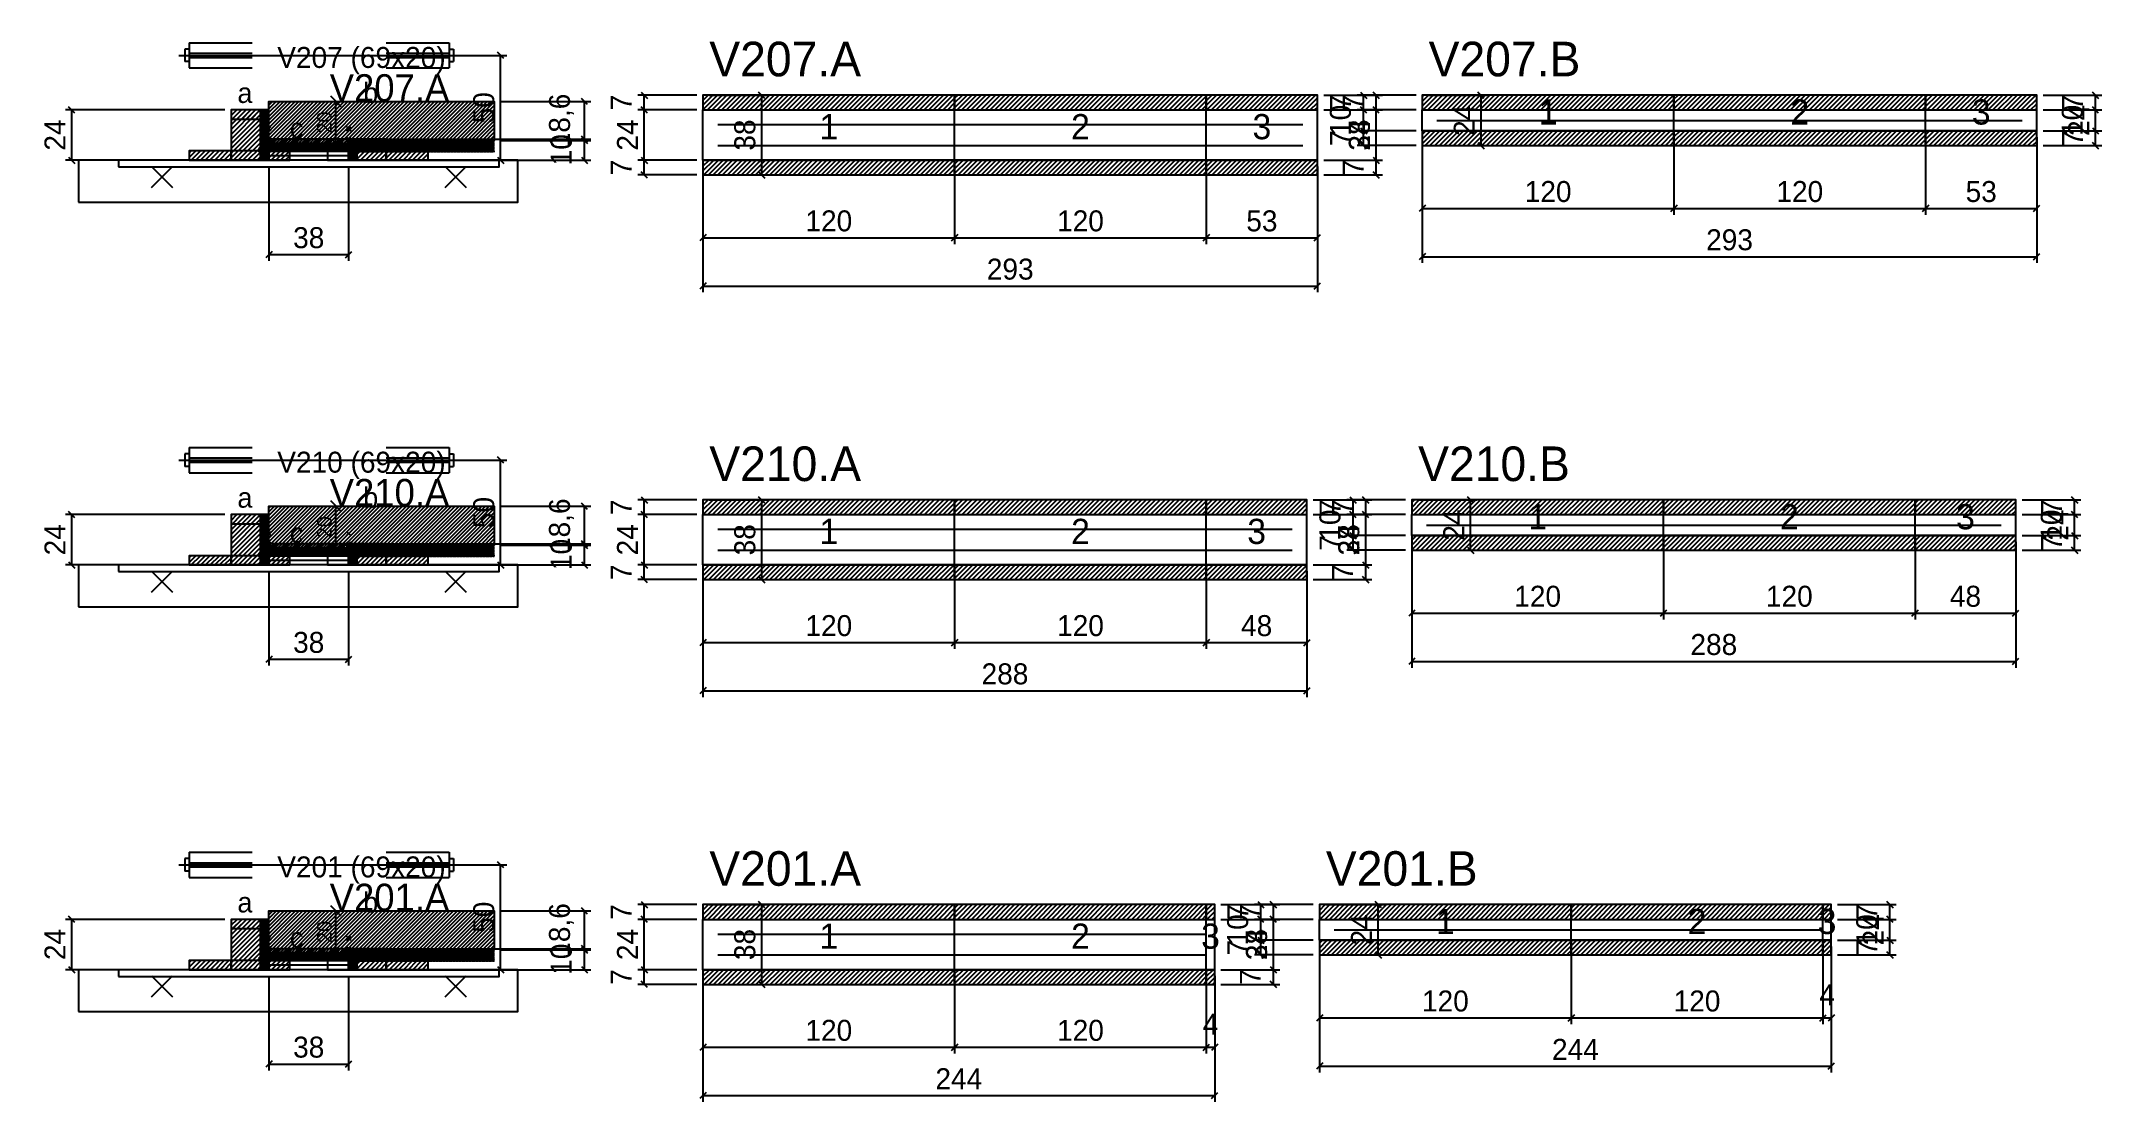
# Model space of a CAD drawing. Extents: x -9000 to 3070, y -3947 to 1250.
# Drawn here: x -69 to 914, y -473 to 33 of the extents above; entities that cross this region are included whole.
import ezdxf
from ezdxf.enums import TextEntityAlignment as Align

# ---------------------------------------------------------------- set-up
doc = ezdxf.new("R2010")
doc.units = 0
for name, color, linetype in [('5', 5, 'Continuous'), ('BARRA_ANCORAGEM', 126, 'Continuous'), ('barrote', 126, 'Continuous'), ('CONCRETO', 251, 'Continuous'), ('COTA', 241, 'Continuous'), ('Cota Seção (2x)', 241, 'Continuous'), ('detalhes', 7, 'Continuous'), ('Hachura', 251, 'Continuous'), ('HACHURACONCRETO', 251, 'Continuous'), ('Madeira', 126, 'Continuous'), ('NOMENCLATURA', 7, 'Continuous'), ('Painéis', 200, 'Continuous'), ('presilha', 224, 'Continuous'), ('SARR_2.2x5', 40, 'Continuous'), ('SARR_2.2x7', 40, 'Continuous'), ('SARRAFO_2_2X7', 40, 'Continuous'), ('SCO-___-LAJ', 224, 'Continuous'), ('TENSOR', 224, 'Continuous'), ('Texto Seção', 7, 'Continuous')]:
    doc.layers.add(name, color=color, linetype=linetype)
doc.dimstyles.new('PAINEL', dxfattribs={"dimtxt": 10, "dimasz": 3, "dimexe": 3, "dimexo": 3, "dimgap": 3, "dimtad": 1, "dimblk": 'OBLIQUE', "dimblk1": 'OBLIQUE', "dimcen": 2.5, "dimclrd": 4, "dimclre": 4, "dimclrt": 240, "dimazin": 3, "dimtfac": 1, "dimtmove": 0, "dimatfit": 3})
doc.dimstyles.new('SECAO2X', dxfattribs={"dimtxt": 7, "dimasz": 5, "dimexe": 3, "dimexo": 3, "dimgap": 2, "dimtad": 3, "dimblk": 'OBLIQUE', "dimblk1": 'OBLIQUE', "dimcen": 2.5, "dimclrd": 4, "dimclre": 4, "dimclrt": 1, "dimazin": 3, "dimtfac": 1, "dimtmove": 0, "dimatfit": 3})

msp = doc.modelspace()

# ---------------------------------------------------------------- texts
at = {"layer": '5'}
for s, p in [('1', (650, -1)), ('2', (770, -1)), ('3', (856.5, -1)), ('1', (307, -8)), ('2', (427, -8)), ('3', (513.5, -8)), ('1', (307, -201)), ('2', (427, -201)), ('3', (511, -201)), ('1', (645, -194)), ('2', (765, -194)), ('3', (849, -194)), ('1', (601, -387)), ('2', (721, -387)), ('3', (783, -387)), ('1', (307, -394)), ('2', (427, -394)), ('3', (489, -394))]:
    msp.add_text(s, height=12, dxfattribs=at).set_placement(p, align=Align.MIDDLE_CENTER)
at = {"layer": 'detalhes'}
for s, p in [('a', (25, 3.3)), ('b', (85, 3.3)), ('c', (50, -13.5)), ('a', (25, -189.7)), ('b', (85, -189.7)), ('c', (50, -206.5)), ('b', (85, -382.7)), ('a', (25, -382.7)), ('c', (50, -399.5))]:
    msp.add_text(s, height=9.6, dxfattribs=at).set_placement(p)
at = {"layer": 'NOMENCLATURA'}
for s, p in [('V207.A', (250, 16)), ('V207.B', (593, 16)), ('V210.A', (250, -177)), ('V210.B', (588, -177)), ('V201.A', (250, -370)), ('V201.B', (544, -370))]:
    msp.add_text(s, height=16.5, dxfattribs=at).set_placement(p)
at = {"layer": 'Texto Seção'}
for s, height, p in [('V207 (69x20)', 10, (44, 20)), ('V207.A', 13, (69, 4)), ('V210 (69x20)', 10, (44, -173)), ('V210.A', 13, (69, -189)), ('V201 (69x20)', 10, (44, -366)), ('V201.A', 13, (69, -382))]:
    msp.add_text(s, height=height, dxfattribs=at).set_placement(p)

# ---------------------------------------------------------------- blocks, each defined once
blk = doc.blocks.new('PAR_ESQ')
for p, q in [((-1, -1), (1, 1)), ((-1, 1), (1, -1))]:
    blk.add_line(p, q)
blk = doc.blocks.new('PAR_FUNDO_ESQ')
for p, q in [((-1, -1), (1, 1)), ((-1, 1), (1, -1))]:
    blk.add_line(p, q)
blk = doc.blocks.new('PAR_FUNDO_DIR')
for p, q in [((-1, -1), (1, 1)), ((-1, 1), (1, -1))]:
    blk.add_line(p, q)
blk = doc.blocks.new('par_int_esq')
for p, q in [((-1, -1), (1, 1)), ((-1, 1), (1, -1))]:
    blk.add_line(p, q)
blk = doc.blocks.new('par_int_dir')
for p, q in [((-1, -1), (1, 1)), ((-1, 1), (1, -1))]:
    blk.add_line(p, q)
blk = doc.blocks.new('_OBLIQUE')
at = {"color": 0, "linetype": 'BYBLOCK'}
blk.add_line((-0.5, -0.5), (0.5, 0.5), dxfattribs=at)

# ---------------------------------------------------------------- dimensions: what is measured, and where the dimension line sits
at = {"layer": 'COTA'}
for base, p1, p2 in [((150.5, -24), (96, -24), (96, 26)), ((-54, -24), (2, -24), (22, 0)), ((190.5, -14.6), (147.5, -14.6), (147.5, 4)), ((219, 0), (247, 0), (247, 7)), ((219, -24), (247, -24), (247, 0)), ((275, -31), (247, -31), (247, 7)), ((568, -31), (540, -31), (540, 7)), ((568, 0), (540, 0), (540, 7)), ((568, -24), (540, -24), (540, 0)), ((562, 0), (590, 0), (590, 7)), ((562, -10), (590, -10), (590, 0)), ((618, -17), (590, -17), (590, 7)), ((911, -17), (883, -17), (883, 7)), ((911, 0), (883, 0), (883, 7)), ((911, -10), (883, -10), (883, 0)), ((562, -17), (590, -17), (590, -10)), ((911, -17), (883, -17), (883, -10)), ((190.5, -24), (96, -24), (96, -14)), ((219, -31), (247, -31), (247, -24)), ((568, -31), (540, -31), (540, -24)), ((150.5, -217), (96, -217), (96, -167)), ((190.5, -207.6), (147.5, -207.6), (147.5, -189)), ((219, -193), (247, -193), (247, -186)), ((275, -224), (247, -224), (247, -186)), ((563, -224), (535, -224), (535, -186)), ((563, -193), (535, -193), (535, -186)), ((557, -193), (585, -193), (585, -186)), ((613, -210), (585, -210), (585, -186)), ((901, -210), (873, -210), (873, -186)), ((901, -193), (873, -193), (873, -186)), ((-54, -217), (2, -217), (22, -193)), ((219, -217), (247, -217), (247, -193)), ((563, -217), (535, -217), (535, -193)), ((557, -203), (585, -203), (585, -193)), ((901, -203), (873, -203), (873, -193)), ((190.5, -217), (96, -217), (96, -207)), ((557, -210), (585, -210), (585, -203)), ((901, -210), (873, -210), (873, -203)), ((219, -224), (247, -224), (247, -217)), ((563, -224), (535, -224), (535, -217)), ((150.5, -410), (96, -410), (96, -360)), ((190.5, -400.6), (147.5, -400.6), (147.5, -382)), ((219, -386), (247, -386), (247, -379)), ((275, -417), (247, -417), (247, -379)), ((519, -417), (491, -417), (491, -379)), ((519, -386), (491, -386), (491, -379)), ((513, -386), (541, -386), (541, -379)), ((569, -403), (541, -403), (541, -379)), ((813, -403), (785, -403), (785, -379)), ((813, -386), (785, -386), (785, -379)), ((-54, -410), (2, -410), (22, -386)), ((219, -410), (247, -410), (247, -386)), ((519, -410), (491, -410), (491, -386)), ((513, -396), (541, -396), (541, -386)), ((813, -396), (785, -396), (785, -386)), ((190.5, -410), (96, -410), (96, -400)), ((513, -403), (541, -403), (541, -396)), ((813, -403), (785, -403), (785, -396)), ((219, -417), (247, -417), (247, -410)), ((519, -417), (491, -417), (491, -410))]:
    msp.add_linear_dim(base=base, p1=p1, p2=p2, angle=90, dimstyle='PAINEL', dxfattribs=at).render()
for base, p1, p2 in [((590, -47), (590, -10), (710, -10)), ((590, -70), (590, -10), (883, -10)), ((710, -47), (710, -10), (830, -10)), ((830, -47), (830, -10), (883, -10)), ((40, -69), (40, -24), (78, -24)), ((247, -61), (247, -24), (367, -24)), ((247, -84), (247, -24), (540, -24)), ((367, -61), (367, -24), (487, -24)), ((487, -61), (487, -24), (540, -24)), ((585, -240), (585, -203), (705, -203)), ((585, -263), (585, -203), (873, -203)), ((705, -240), (705, -203), (825, -203)), ((825, -240), (825, -203), (873, -203)), ((40, -262), (40, -217), (78, -217)), ((247, -254), (247, -217), (367, -217)), ((247, -277), (247, -217), (535, -217)), ((367, -254), (367, -217), (487, -217)), ((487, -254), (487, -217), (535, -217)), ((541, -433), (541, -396), (661, -396)), ((541, -456), (541, -396), (785, -396)), ((661, -433), (661, -396), (781, -396)), ((781, -433), (781, -396), (785, -396)), ((40, -455), (40, -410), (78, -410)), ((247, -447), (247, -410), (367, -410)), ((247, -470), (247, -410), (491, -410)), ((367, -447), (367, -410), (487, -410)), ((487, -447), (487, -410), (491, -410))]:
    msp.add_linear_dim(base=base, p1=p1, p2=p2, dimstyle='PAINEL', dxfattribs=at).render()
at = {"layer": 'Cota Seção (2x)'}
for base, p1, p2 in [((72, -16), (40, -16), (40, 4)), ((72, -209), (40, -209), (40, -189)), ((72, -402), (40, -402), (40, -382))]:
    msp.add_linear_dim(base=base, p1=p1, p2=p2, angle=90, dimstyle='SECAO2X', dxfattribs=at).render()

# ---------------------------------------------------------------- hatches: boundary and pattern name
at = {"layer": 'COTA'}
h = msp.add_hatch(dxfattribs=at)
h.set_pattern_fill('ANSI31', scale=0.4)
h.paths.add_polyline_path([(40, -16), (40, 4), (147.5, 4), (147.5, -14.6), (78, -14.6), (78, -16)])
h = msp.add_hatch(dxfattribs=at)
h.set_pattern_fill('ANSI31', scale=0.5)
h.paths.add_polyline_path([(247, 0), (367, 0), (367, 7), (247, 7)])
h = msp.add_hatch(dxfattribs=at)
h.set_pattern_fill('ANSI31', scale=0.5)
h.paths.add_polyline_path([(367, 0), (487, 0), (487, 7), (367, 7)])
h = msp.add_hatch(dxfattribs=at)
h.set_pattern_fill('ANSI31', scale=0.5)
h.paths.add_polyline_path([(487, 0), (540, 0), (540, 7), (487, 7)])
h = msp.add_hatch(dxfattribs=at)
h.set_pattern_fill('ANSI31', scale=0.5)
h.paths.add_polyline_path([(590, 0), (710, 0), (710, 7), (590, 7)])
h = msp.add_hatch(dxfattribs=at)
h.set_pattern_fill('ANSI31', scale=0.5)
h.paths.add_polyline_path([(710, 0), (830, 0), (830, 7), (710, 7)])
h = msp.add_hatch(dxfattribs=at)
h.set_pattern_fill('ANSI31', scale=0.5)
h.paths.add_polyline_path([(830, 0), (883, 0), (883, 7), (830, 7)])
h = msp.add_hatch(dxfattribs=at)
h.set_pattern_fill('ANSI31', scale=0.5)
h.paths.add_polyline_path([(590, -17), (710, -17), (710, -10), (590, -10)])
h = msp.add_hatch(dxfattribs=at)
h.set_pattern_fill('ANSI31', scale=0.5)
h.paths.add_polyline_path([(710, -17), (830, -17), (830, -10), (710, -10)])
h = msp.add_hatch(dxfattribs=at)
h.set_pattern_fill('ANSI31', scale=0.5)
h.paths.add_polyline_path([(830, -17), (883, -17), (883, -10), (830, -10)])
h = msp.add_hatch(dxfattribs=at)
h.set_pattern_fill('ANSI31', scale=0.5)
h.paths.add_polyline_path([(247, -31), (367, -31), (367, -24), (247, -24)])
h = msp.add_hatch(dxfattribs=at)
h.set_pattern_fill('ANSI31', scale=0.5)
h.paths.add_polyline_path([(367, -31), (487, -31), (487, -24), (367, -24)])
h = msp.add_hatch(dxfattribs=at)
h.set_pattern_fill('ANSI31', scale=0.5)
h.paths.add_polyline_path([(487, -31), (540, -31), (540, -24), (487, -24)])
h = msp.add_hatch(dxfattribs=at)
h.set_pattern_fill('ANSI31', scale=0.5)
h.paths.add_polyline_path([(247, -193), (367, -193), (367, -186), (247, -186)])
h = msp.add_hatch(dxfattribs=at)
h.set_pattern_fill('ANSI31', scale=0.5)
h.paths.add_polyline_path([(367, -193), (487, -193), (487, -186), (367, -186)])
h = msp.add_hatch(dxfattribs=at)
h.set_pattern_fill('ANSI31', scale=0.5)
h.paths.add_polyline_path([(487, -193), (535, -193), (535, -186), (487, -186)])
h = msp.add_hatch(dxfattribs=at)
h.set_pattern_fill('ANSI31', scale=0.5)
h.paths.add_polyline_path([(585, -193), (705, -193), (705, -186), (585, -186)])
h = msp.add_hatch(dxfattribs=at)
h.set_pattern_fill('ANSI31', scale=0.5)
h.paths.add_polyline_path([(705, -193), (825, -193), (825, -186), (705, -186)])
h = msp.add_hatch(dxfattribs=at)
h.set_pattern_fill('ANSI31', scale=0.5)
h.paths.add_polyline_path([(825, -193), (873, -193), (873, -186), (825, -186)])
h = msp.add_hatch(dxfattribs=at)
h.set_pattern_fill('ANSI31', scale=0.4)
h.paths.add_polyline_path([(40, -209), (40, -189), (147.5, -189), (147.5, -207.6), (78, -207.6), (78, -209)])
h = msp.add_hatch(dxfattribs=at)
h.set_pattern_fill('ANSI31', scale=0.5)
h.paths.add_polyline_path([(585, -210), (705, -210), (705, -203), (585, -203)])
h = msp.add_hatch(dxfattribs=at)
h.set_pattern_fill('ANSI31', scale=0.5)
h.paths.add_polyline_path([(705, -210), (825, -210), (825, -203), (705, -203)])
h = msp.add_hatch(dxfattribs=at)
h.set_pattern_fill('ANSI31', scale=0.5)
h.paths.add_polyline_path([(825, -210), (873, -210), (873, -203), (825, -203)])
h = msp.add_hatch(dxfattribs=at)
h.set_pattern_fill('ANSI31', scale=0.5)
h.paths.add_polyline_path([(247, -224), (367, -224), (367, -217), (247, -217)])
h = msp.add_hatch(dxfattribs=at)
h.set_pattern_fill('ANSI31', scale=0.5)
h.paths.add_polyline_path([(367, -224), (487, -224), (487, -217), (367, -217)])
h = msp.add_hatch(dxfattribs=at)
h.set_pattern_fill('ANSI31', scale=0.5)
h.paths.add_polyline_path([(487, -224), (535, -224), (535, -217), (487, -217)])
h = msp.add_hatch(dxfattribs=at)
h.set_pattern_fill('ANSI31', scale=0.4)
h.paths.add_polyline_path([(40, -402), (40, -382), (147.5, -382), (147.5, -400.6), (78, -400.6), (78, -402)])
h = msp.add_hatch(dxfattribs=at)
h.set_pattern_fill('ANSI31', scale=0.5)
h.paths.add_polyline_path([(247, -386), (367, -386), (367, -379), (247, -379)])
h = msp.add_hatch(dxfattribs=at)
h.set_pattern_fill('ANSI31', scale=0.5)
h.paths.add_polyline_path([(367, -386), (487, -386), (487, -379), (367, -379)])
h = msp.add_hatch(dxfattribs=at)
h.set_pattern_fill('ANSI31', scale=0.5)
h.paths.add_polyline_path([(487, -386), (491, -386), (491, -379), (487, -379)])
h = msp.add_hatch(dxfattribs=at)
h.set_pattern_fill('ANSI31', scale=0.5)
h.paths.add_polyline_path([(541, -386), (661, -386), (661, -379), (541, -379)])
h = msp.add_hatch(dxfattribs=at)
h.set_pattern_fill('ANSI31', scale=0.5)
h.paths.add_polyline_path([(661, -386), (781, -386), (781, -379), (661, -379)])
h = msp.add_hatch(dxfattribs=at)
h.set_pattern_fill('ANSI31', scale=0.5)
h.paths.add_polyline_path([(781, -386), (785, -386), (785, -379), (781, -379)])
h = msp.add_hatch(dxfattribs=at)
h.set_pattern_fill('ANSI31', scale=0.5)
h.paths.add_polyline_path([(541, -403), (661, -403), (661, -396), (541, -396)])
h = msp.add_hatch(dxfattribs=at)
h.set_pattern_fill('ANSI31', scale=0.5)
h.paths.add_polyline_path([(661, -403), (781, -403), (781, -396), (661, -396)])
h = msp.add_hatch(dxfattribs=at)
h.set_pattern_fill('ANSI31', scale=0.5)
h.paths.add_polyline_path([(781, -403), (785, -403), (785, -396), (781, -396)])
h = msp.add_hatch(dxfattribs=at)
h.set_pattern_fill('ANSI31', scale=0.5)
h.paths.add_polyline_path([(247, -417), (367, -417), (367, -410), (247, -410)])
h = msp.add_hatch(dxfattribs=at)
h.set_pattern_fill('ANSI31', scale=0.5)
h.paths.add_polyline_path([(367, -417), (487, -417), (487, -410), (367, -410)])
h = msp.add_hatch(dxfattribs=at)
h.set_pattern_fill('ANSI31', scale=0.5)
h.paths.add_polyline_path([(487, -417), (491, -417), (491, -410), (487, -410)])
at = {"layer": 'Hachura'}
h = msp.add_hatch(dxfattribs=at)
h.set_pattern_fill('ANSI31', scale=0.5)
h.paths.add_polyline_path([(22, -24), (36, -24), (36, 0), (22, 0)])
h = msp.add_hatch(dxfattribs=at)
h.set_pattern_fill('ANSI31', scale=0.5)
h.paths.add_polyline_path([(22, -4.4), (36, -4.4), (36, 0), (22, 0)])
h = msp.add_hatch(dxfattribs=at)
h.set_pattern_fill('SOLID')
h.paths.add_polyline_path([(36, -24), (40, -24), (40, 0), (36, 0)])
h = msp.add_hatch(dxfattribs=at)
h.set_pattern_fill('ANSI31', scale=0.5)
h.paths.add_polyline_path([(2, -24), (22, -24), (22, -19.6), (2, -19.6)])
h = msp.add_hatch(dxfattribs=at)
h.set_pattern_fill('SOLID')
h.paths.add_polyline_path([(40, -19.6), (78, -19.6), (78, -16), (40, -16)])
h = msp.add_hatch(dxfattribs=at)
h.set_pattern_fill('ANSI31', scale=0.5)
h.paths.add_polyline_path([(40, -24), (50, -24), (50, -19.6), (40, -19.6)])
h = msp.add_hatch(dxfattribs=at)
h.set_pattern_fill('SOLID')
h.paths.add_polyline_path([(78, -24), (82, -24), (82, -14), (78, -14)])
h = msp.add_hatch(dxfattribs=at)
h.set_pattern_fill('SOLID')
h.paths.add_polyline_path([(78, -14), (147.5, -14), (147.5, -20), (78, -20)])
h = msp.add_hatch(dxfattribs=at)
h.set_pattern_fill('ANSI31', scale=0.5)
h.paths.add_polyline_path([(82, -24), (96, -24), (96, -14), (82, -14)])
h = msp.add_hatch(dxfattribs=at)
h.set_pattern_fill('ANSI31', scale=0.5)
h.paths.add_polyline_path([(82, -18.4), (96, -18.4), (96, -14), (82, -14)])
h = msp.add_hatch(dxfattribs=at)
h.set_pattern_fill('ANSI31', scale=0.5)
h.paths.add_polyline_path([(96, -24), (116, -24), (116, -19.6), (96, -19.6)])
h = msp.add_hatch(dxfattribs=at)
h.set_pattern_fill('ANSI31', scale=0.5)
h.paths.add_polyline_path([(22, -217), (36, -217), (36, -193), (22, -193)])
h = msp.add_hatch(dxfattribs=at)
h.set_pattern_fill('ANSI31', scale=0.5)
h.paths.add_polyline_path([(22, -197.4), (36, -197.4), (36, -193), (22, -193)])
h = msp.add_hatch(dxfattribs=at)
h.set_pattern_fill('SOLID')
h.paths.add_polyline_path([(36, -217), (40, -217), (40, -193), (36, -193)])
h = msp.add_hatch(dxfattribs=at)
h.set_pattern_fill('ANSI31', scale=0.5)
h.paths.add_polyline_path([(2, -217), (22, -217), (22, -212.6), (2, -212.6)])
h = msp.add_hatch(dxfattribs=at)
h.set_pattern_fill('SOLID')
h.paths.add_polyline_path([(40, -212.6), (78, -212.6), (78, -209), (40, -209)])
h = msp.add_hatch(dxfattribs=at)
h.set_pattern_fill('ANSI31', scale=0.5)
h.paths.add_polyline_path([(40, -217), (50, -217), (50, -212.6), (40, -212.6)])
h = msp.add_hatch(dxfattribs=at)
h.set_pattern_fill('SOLID')
h.paths.add_polyline_path([(78, -217), (82, -217), (82, -207), (78, -207)])
h = msp.add_hatch(dxfattribs=at)
h.set_pattern_fill('SOLID')
h.paths.add_polyline_path([(78, -207), (147.5, -207), (147.5, -213), (78, -213)])
h = msp.add_hatch(dxfattribs=at)
h.set_pattern_fill('ANSI31', scale=0.5)
h.paths.add_polyline_path([(82, -217), (96, -217), (96, -207), (82, -207)])
h = msp.add_hatch(dxfattribs=at)
h.set_pattern_fill('ANSI31', scale=0.5)
h.paths.add_polyline_path([(82, -211.4), (96, -211.4), (96, -207), (82, -207)])
h = msp.add_hatch(dxfattribs=at)
h.set_pattern_fill('ANSI31', scale=0.5)
h.paths.add_polyline_path([(96, -217), (116, -217), (116, -212.6), (96, -212.6)])
h = msp.add_hatch(dxfattribs=at)
h.set_pattern_fill('ANSI31', scale=0.5)
h.paths.add_polyline_path([(22, -410), (36, -410), (36, -386), (22, -386)])
h = msp.add_hatch(dxfattribs=at)
h.set_pattern_fill('ANSI31', scale=0.5)
h.paths.add_polyline_path([(22, -390.4), (36, -390.4), (36, -386), (22, -386)])
h = msp.add_hatch(dxfattribs=at)
h.set_pattern_fill('SOLID')
h.paths.add_polyline_path([(36, -410), (40, -410), (40, -386), (36, -386)])
h = msp.add_hatch(dxfattribs=at)
h.set_pattern_fill('SOLID')
h.paths.add_polyline_path([(40, -405.6), (78, -405.6), (78, -402), (40, -402)])
h = msp.add_hatch(dxfattribs=at)
h.set_pattern_fill('SOLID')
h.paths.add_polyline_path([(78, -410), (82, -410), (82, -400), (78, -400)])
h = msp.add_hatch(dxfattribs=at)
h.set_pattern_fill('SOLID')
h.paths.add_polyline_path([(78, -400), (147.5, -400), (147.5, -406), (78, -406)])
h = msp.add_hatch(dxfattribs=at)
h.set_pattern_fill('ANSI31', scale=0.5)
h.paths.add_polyline_path([(82, -410), (96, -410), (96, -400), (82, -400)])
h = msp.add_hatch(dxfattribs=at)
h.set_pattern_fill('ANSI31', scale=0.5)
h.paths.add_polyline_path([(82, -404.4), (96, -404.4), (96, -400), (82, -400)])
h = msp.add_hatch(dxfattribs=at)
h.set_pattern_fill('ANSI31', scale=0.5)
h.paths.add_polyline_path([(2, -410), (22, -410), (22, -405.6), (2, -405.6)])
h = msp.add_hatch(dxfattribs=at)
h.set_pattern_fill('ANSI31', scale=0.5)
h.paths.add_polyline_path([(40, -410), (50, -410), (50, -405.6), (40, -405.6)])
h = msp.add_hatch(dxfattribs=at)
h.set_pattern_fill('ANSI31', scale=0.5)
h.paths.add_polyline_path([(96, -410), (116, -410), (116, -405.6), (96, -405.6)])
at = {"layer": 'HACHURACONCRETO'}
h = msp.add_hatch(dxfattribs=at)
h.set_pattern_fill('ANSI31', scale=0.3)
h.paths.add_polyline_path([(40, -19.6), (78, -19.6), (78, -14), (40, -14)])
h = msp.add_hatch(dxfattribs=at)
h.set_pattern_fill('ANSI31', scale=0.3)
h.paths.add_polyline_path([(40, -212.6), (78, -212.6), (78, -207), (40, -207)])
h = msp.add_hatch(dxfattribs=at)
h.set_pattern_fill('ANSI31', scale=0.3)
h.paths.add_polyline_path([(40, -405.6), (78, -405.6), (78, -400), (40, -400)])

# ---------------------------------------------------------------- linework, layer by layer
for p, q in [((2, 32), (32, 32)), ((2, 32), (2, 20)), ((96, 32), (126, 32)), ((126, 32), (126, 20)), ((0, 29), (0, 23)), ((2, 29), (0, 29)), ((2, 23), (0, 23)), ((2, 27), (32, 27)), ((2, 25), (32, 25)), ((2, 20), (32, 20)), ((96, 27), (126, 27)), ((96, 25), (126, 25)), ((96, 20), (126, 20)), ((126, 29), (128, 29)), ((126, 23), (128, 23)), ((128, 29), (128, 23)), ((0, -164), (0, -170)), ((2, -164), (0, -164)), ((2, -161), (32, -161)), ((2, -161), (2, -173)), ((2, -166), (32, -166)), ((96, -161), (126, -161)), ((96, -166), (126, -166)), ((126, -161), (126, -173)), ((126, -164), (128, -164)), ((128, -164), (128, -170)), ((2, -170), (0, -170)), ((2, -168), (32, -168)), ((2, -173), (32, -173)), ((96, -168), (126, -168)), ((96, -173), (126, -173)), ((126, -170), (128, -170)), ((0, -357), (0, -363)), ((2, -357), (0, -357)), ((2, -363), (0, -363)), ((2, -354), (32, -354)), ((2, -354), (2, -366)), ((2, -359), (32, -359)), ((2, -361), (32, -361)), ((96, -354), (126, -354)), ((96, -359), (126, -359)), ((96, -361), (126, -361)), ((126, -354), (126, -366)), ((126, -357), (128, -357)), ((126, -363), (128, -363)), ((128, -357), (128, -363)), ((2, -366), (32, -366)), ((96, -366), (126, -366))]:
    msp.add_line(p, q)
at = {"layer": 'BARRA_ANCORAGEM'}
for p, q in [((40, -16.3), (78, -16.3)), ((40, -18.3), (40, -16.3)), ((40, -18.3), (78, -18.3)), ((78, -18.3), (78, -16.3)), ((40, -19.7), (78, -19.7)), ((40, -21.7), (40, -19.7)), ((40, -21.7), (78, -21.7)), ((78, -21.7), (78, -19.7)), ((40, -209.3), (78, -209.3)), ((40, -211.3), (40, -209.3)), ((40, -211.3), (78, -211.3)), ((40, -212.7), (78, -212.7)), ((40, -214.7), (40, -212.7)), ((40, -214.7), (78, -214.7)), ((78, -211.3), (78, -209.3)), ((78, -214.7), (78, -212.7)), ((40, -402.3), (78, -402.3)), ((40, -404.3), (40, -402.3)), ((78, -404.3), (78, -402.3)), ((40, -404.3), (78, -404.3)), ((40, -405.7), (78, -405.7)), ((40, -407.7), (40, -405.7)), ((40, -407.7), (78, -407.7)), ((78, -407.7), (78, -405.7))]:
    msp.add_line(p, q, dxfattribs=at)
at = {"layer": 'barrote'}
for points in [[(-50.75, -44), (158.75, -44), (158.75, -24), (-50.75, -24)], [(-50.75, -237), (158.75, -237), (158.75, -217), (-50.75, -217)], [(-50.75, -430), (158.75, -430), (158.75, -410), (-50.75, -410)]]:
    msp.add_lwpolyline(points, close=True, dxfattribs=at)
at = {"layer": 'CONCRETO'}
for points in [[(40, -16), (40, 4), (147.5, 4), (147.5, -14.6), (78, -14.6), (78, -16)], [(40, -209), (40, -189), (147.5, -189), (147.5, -207.6), (78, -207.6), (78, -209)], [(40, -402), (40, -382), (147.5, -382), (147.5, -400.6), (78, -400.6), (78, -402)]]:
    msp.add_lwpolyline(points, close=True, dxfattribs=at)
at = {"layer": 'HACHURACONCRETO'}
for points in [[(40, -19.6), (78, -19.6), (78, -14), (40, -14)], [(40, -212.6), (78, -212.6), (78, -207), (40, -207)], [(40, -405.6), (78, -405.6), (78, -400), (40, -400)]]:
    msp.add_lwpolyline(points, close=True, dxfattribs=at)
at = {"layer": 'Madeira'}
for points in [[(22, -24), (36, -24), (36, 0), (22, 0)], [(22, -4.4), (36, -4.4), (36, 0), (22, 0)], [(2, -24), (22, -24), (22, -19.6), (2, -19.6)], [(22, -24), (36, -24), (36, -19.6), (22, -19.6)], [(40, -24), (50, -24), (50, -19.6), (40, -19.6)], [(68, -24), (78, -24), (78, -19.6), (68, -19.6)], [(82, -24), (96, -24), (96, -14), (82, -14)], [(82, -18.4), (96, -18.4), (96, -14), (82, -14)], [(96, -24), (116, -24), (116, -19.6), (96, -19.6)], [(22, -217), (36, -217), (36, -193), (22, -193)], [(22, -197.4), (36, -197.4), (36, -193), (22, -193)], [(2, -217), (22, -217), (22, -212.6), (2, -212.6)], [(22, -217), (36, -217), (36, -212.6), (22, -212.6)], [(40, -217), (50, -217), (50, -212.6), (40, -212.6)], [(68, -217), (78, -217), (78, -212.6), (68, -212.6)], [(82, -217), (96, -217), (96, -207), (82, -207)], [(82, -211.4), (96, -211.4), (96, -207), (82, -207)], [(96, -217), (116, -217), (116, -212.6), (96, -212.6)], [(22, -410), (36, -410), (36, -386), (22, -386)], [(22, -390.4), (36, -390.4), (36, -386), (22, -386)], [(82, -410), (96, -410), (96, -400), (82, -400)], [(82, -404.4), (96, -404.4), (96, -400), (82, -400)], [(2, -410), (22, -410), (22, -405.6), (2, -405.6)], [(22, -410), (36, -410), (36, -405.6), (22, -405.6)], [(40, -410), (50, -410), (50, -405.6), (40, -405.6)], [(68, -410), (78, -410), (78, -405.6), (68, -405.6)], [(96, -410), (116, -410), (116, -405.6), (96, -405.6)]]:
    msp.add_lwpolyline(points, close=True, dxfattribs=at)
at = {"layer": 'Painéis'}
for p, q in [((247, 0), (367, 0)), ((247, -24), (247, 0)), ((367, -24), (367, 0)), ((367, -24), (367, 0)), ((367, 0), (487, 0)), ((367, -24), (367, 0)), ((487, -24), (487, 0)), ((487, -24), (487, 0)), ((487, 0), (540, 0)), ((487, -24), (487, 0)), ((540, -24), (540, 0)), ((590, 0), (710, 0)), ((590, -10), (590, 0)), ((710, -10), (710, 0)), ((710, -10), (710, 0)), ((710, 0), (830, 0)), ((710, -10), (710, 0)), ((830, -10), (830, 0)), ((830, -10), (830, 0)), ((830, 0), (883, 0)), ((830, -10), (830, 0)), ((883, -10), (883, 0)), ((590, -10), (710, -10)), ((710, -10), (830, -10)), ((830, -10), (883, -10)), ((247, -24), (367, -24)), ((367, -24), (487, -24)), ((487, -24), (540, -24)), ((247, -193), (367, -193)), ((247, -217), (247, -193)), ((367, -217), (367, -193)), ((367, -217), (367, -193)), ((367, -193), (487, -193)), ((367, -217), (367, -193)), ((487, -217), (487, -193)), ((487, -217), (487, -193)), ((487, -193), (535, -193)), ((487, -217), (487, -193)), ((535, -217), (535, -193)), ((585, -193), (705, -193)), ((585, -203), (585, -193)), ((705, -203), (705, -193)), ((705, -203), (705, -193)), ((705, -193), (825, -193)), ((705, -203), (705, -193)), ((825, -203), (825, -193)), ((825, -203), (825, -193)), ((825, -193), (873, -193)), ((825, -203), (825, -193)), ((873, -203), (873, -193)), ((585, -203), (705, -203)), ((705, -203), (825, -203)), ((825, -203), (873, -203)), ((247, -217), (367, -217)), ((367, -217), (487, -217)), ((487, -217), (535, -217)), ((247, -386), (367, -386)), ((247, -410), (247, -386)), ((367, -410), (367, -386)), ((367, -410), (367, -386)), ((367, -386), (487, -386)), ((367, -410), (367, -386)), ((487, -410), (487, -386)), ((487, -410), (487, -386)), ((487, -386), (491, -386)), ((487, -410), (487, -386)), ((491, -410), (491, -386)), ((541, -386), (661, -386)), ((541, -396), (541, -386)), ((661, -396), (661, -386)), ((661, -396), (661, -386)), ((661, -386), (781, -386)), ((661, -396), (661, -386)), ((781, -396), (781, -386)), ((781, -396), (781, -386)), ((781, -386), (785, -386)), ((781, -396), (781, -386)), ((785, -396), (785, -386)), ((541, -396), (661, -396)), ((661, -396), (781, -396)), ((781, -396), (785, -396)), ((247, -410), (367, -410)), ((367, -410), (487, -410)), ((487, -410), (491, -410))]:
    msp.add_line(p, q, dxfattribs=at)
for points in [[(36, -24), (40, -24), (40, 0), (36, 0)], [(40, -19.6), (78, -19.6), (78, -16), (40, -16)], [(78, -24), (82, -24), (82, -14), (78, -14)], [(78, -14), (147.5, -14), (147.5, -14.6), (78, -14.6)], [(36, -217), (40, -217), (40, -193), (36, -193)], [(40, -212.6), (78, -212.6), (78, -209), (40, -209)], [(78, -217), (82, -217), (82, -207), (78, -207)], [(78, -207), (147.5, -207), (147.5, -207.6), (78, -207.6)], [(36, -410), (40, -410), (40, -386), (36, -386)], [(40, -405.6), (78, -405.6), (78, -402), (40, -402)], [(78, -410), (82, -410), (82, -400), (78, -400)], [(78, -400), (147.5, -400), (147.5, -400.6), (78, -400.6)]]:
    msp.add_lwpolyline(points, close=True, dxfattribs=at)
at = {"layer": 'presilha'}
for p, q in [((-16, -37), (-6, -27)), ((-16, -27), (-6, -37)), ((124, -37), (134, -27)), ((124, -27), (134, -37)), ((-16, -230), (-6, -220)), ((-16, -220), (-6, -230)), ((124, -230), (134, -220)), ((124, -220), (134, -230)), ((-16, -423), (-6, -413)), ((-16, -413), (-6, -423)), ((124, -423), (134, -413)), ((124, -413), (134, -423))]:
    msp.add_line(p, q, dxfattribs=at)
at = {"layer": 'SARR_2.2x5'}
for points in [[(597, -5), (710, -5)], [(597, -5), (710, -5)], [(710, -5), (830, -5)], [(710, -5), (830, -5)], [(830, -5), (876, -5)], [(830, -5), (876, -5)], [(592, -198), (705, -198)], [(592, -198), (705, -198)], [(705, -198), (825, -198)], [(705, -198), (825, -198)], [(825, -198), (866, -198)], [(825, -198), (866, -198)], [(548, -391), (661, -391)], [(548, -391), (661, -391)], [(661, -391), (781, -391)], [(661, -391), (781, -391)]]:
    msp.add_lwpolyline(points, dxfattribs=at)
at = {"layer": 'SARR_2.2x7'}
for points in [[(254, -7), (367, -7)], [(254, -7), (367, -7)], [(367, -7), (487, -7)], [(367, -7), (487, -7)], [(487, -7), (533, -7)], [(487, -7), (533, -7)], [(254, -17), (367, -17)], [(254, -17), (367, -17)], [(367, -17), (487, -17)], [(367, -17), (487, -17)], [(487, -17), (533, -17)], [(487, -17), (533, -17)], [(254, -200), (367, -200)], [(254, -200), (367, -200)], [(367, -200), (487, -200)], [(367, -200), (487, -200)], [(487, -200), (528, -200)], [(487, -200), (528, -200)], [(254, -210), (367, -210)], [(254, -210), (367, -210)], [(367, -210), (487, -210)], [(367, -210), (487, -210)], [(487, -210), (528, -210)], [(487, -210), (528, -210)], [(254, -393), (367, -393)], [(254, -393), (367, -393)], [(367, -393), (487, -393)], [(367, -393), (487, -393)], [(254, -403), (367, -403)], [(254, -403), (367, -403)], [(367, -403), (487, -403)], [(367, -403), (487, -403)]]:
    msp.add_lwpolyline(points, dxfattribs=at)
at = {"layer": 'SARRAFO_2_2X7'}
for p, q in [((36, -9.2), (36, -4.8)), ((36, -4.8), (40, -4.8)), ((36, -9.2), (40, -9.2)), ((40, -9.2), (40, -4.8)), ((36, -19.2), (36, -14.8)), ((36, -14.8), (40, -14.8)), ((36, -19.2), (40, -19.2)), ((40, -19.2), (40, -14.8)), ((78, -21.2), (78, -16.8)), ((78, -16.8), (82, -16.8)), ((82, -21.2), (82, -16.8)), ((78, -21.2), (82, -21.2)), ((36, -202.2), (36, -197.8)), ((36, -197.8), (40, -197.8)), ((36, -202.2), (40, -202.2)), ((40, -202.2), (40, -197.8)), ((36, -212.2), (36, -207.8)), ((36, -207.8), (40, -207.8)), ((36, -212.2), (40, -212.2)), ((40, -212.2), (40, -207.8)), ((78, -214.2), (78, -209.8)), ((78, -209.8), (82, -209.8)), ((78, -214.2), (82, -214.2)), ((82, -214.2), (82, -209.8)), ((36, -395.2), (36, -390.8)), ((36, -390.8), (40, -390.8)), ((40, -395.2), (40, -390.8)), ((36, -395.2), (40, -395.2)), ((36, -405.2), (36, -400.8)), ((36, -400.8), (40, -400.8)), ((40, -405.2), (40, -400.8)), ((78, -407.2), (78, -402.8)), ((78, -402.8), (82, -402.8)), ((82, -407.2), (82, -402.8)), ((36, -405.2), (40, -405.2)), ((78, -407.2), (82, -407.2))]:
    msp.add_line(p, q, dxfattribs=at)
at = {"layer": 'SCO-___-LAJ'}
for points in [[(247, 0), (367, 0), (367, 7), (247, 7)], [(367, 0), (487, 0), (487, 7), (367, 7)], [(487, 0), (540, 0), (540, 7), (487, 7)], [(590, 0), (710, 0), (710, 7), (590, 7)], [(710, 0), (830, 0), (830, 7), (710, 7)], [(830, 0), (883, 0), (883, 7), (830, 7)], [(590, -17), (710, -17), (710, -10), (590, -10)], [(710, -17), (830, -17), (830, -10), (710, -10)], [(830, -17), (883, -17), (883, -10), (830, -10)], [(-31.75, -27.2), (149.75, -27.2), (149.75, -24), (-31.75, -24)], [(247, -31), (367, -31), (367, -24), (247, -24)], [(367, -31), (487, -31), (487, -24), (367, -24)], [(487, -31), (540, -31), (540, -24), (487, -24)], [(247, -193), (367, -193), (367, -186), (247, -186)], [(367, -193), (487, -193), (487, -186), (367, -186)], [(487, -193), (535, -193), (535, -186), (487, -186)], [(585, -193), (705, -193), (705, -186), (585, -186)], [(705, -193), (825, -193), (825, -186), (705, -186)], [(825, -193), (873, -193), (873, -186), (825, -186)], [(585, -210), (705, -210), (705, -203), (585, -203)], [(705, -210), (825, -210), (825, -203), (705, -203)], [(825, -210), (873, -210), (873, -203), (825, -203)], [(-31.75, -220.2), (149.75, -220.2), (149.75, -217), (-31.75, -217)], [(247, -224), (367, -224), (367, -217), (247, -217)], [(367, -224), (487, -224), (487, -217), (367, -217)], [(487, -224), (535, -224), (535, -217), (487, -217)], [(247, -386), (367, -386), (367, -379), (247, -379)], [(367, -386), (487, -386), (487, -379), (367, -379)], [(487, -386), (491, -386), (491, -379), (487, -379)], [(541, -386), (661, -386), (661, -379), (541, -379)], [(661, -386), (781, -386), (781, -379), (661, -379)], [(781, -386), (785, -386), (785, -379), (781, -379)], [(541, -403), (661, -403), (661, -396), (541, -396)], [(661, -403), (781, -403), (781, -396), (661, -396)], [(781, -403), (785, -403), (785, -396), (781, -396)], [(-31.75, -413.2), (149.75, -413.2), (149.75, -410), (-31.75, -410)], [(247, -417), (367, -417), (367, -410), (247, -410)], [(367, -417), (487, -417), (487, -410), (367, -410)], [(487, -417), (491, -417), (491, -410), (487, -410)]]:
    msp.add_lwpolyline(points, close=True, dxfattribs=at)
at = {"layer": 'TENSOR'}
for p, q in [((-3, 26), (145.5, 26)), ((-3, -167), (145.5, -167)), ((-3, -360), (145.5, -360))]:
    msp.add_line(p, q, dxfattribs=at)

# ---------------------------------------------------------------- block references
at = {"layer": 'Painéis'}
for name, p in [('par_int_esq', (40, -9)), ('par_int_dir', (78, -9)), ('PAR_ESQ', (36, -19)), ('PAR_FUNDO_ESQ', (40, -14)), ('PAR_FUNDO_DIR', (78, -14)), ('par_int_esq', (40, -202)), ('PAR_FUNDO_ESQ', (40, -207)), ('par_int_dir', (78, -202)), ('PAR_FUNDO_DIR', (78, -207)), ('PAR_ESQ', (36, -212)), ('par_int_esq', (40, -395)), ('PAR_FUNDO_ESQ', (40, -400)), ('par_int_dir', (78, -395)), ('PAR_FUNDO_DIR', (78, -400)), ('PAR_ESQ', (36, -405))]:
    msp.add_blockref(name, p, dxfattribs=at)

msp.set_redraw_order([(e.dxf.handle, doc.entitydb.next_handle()) for e in msp.query("TEXT MTEXT ATTDEF DIMENSION ARC_DIMENSION")])  # texts and dimensions are drawn at this point

doc.saveas('drawing.dxf')
